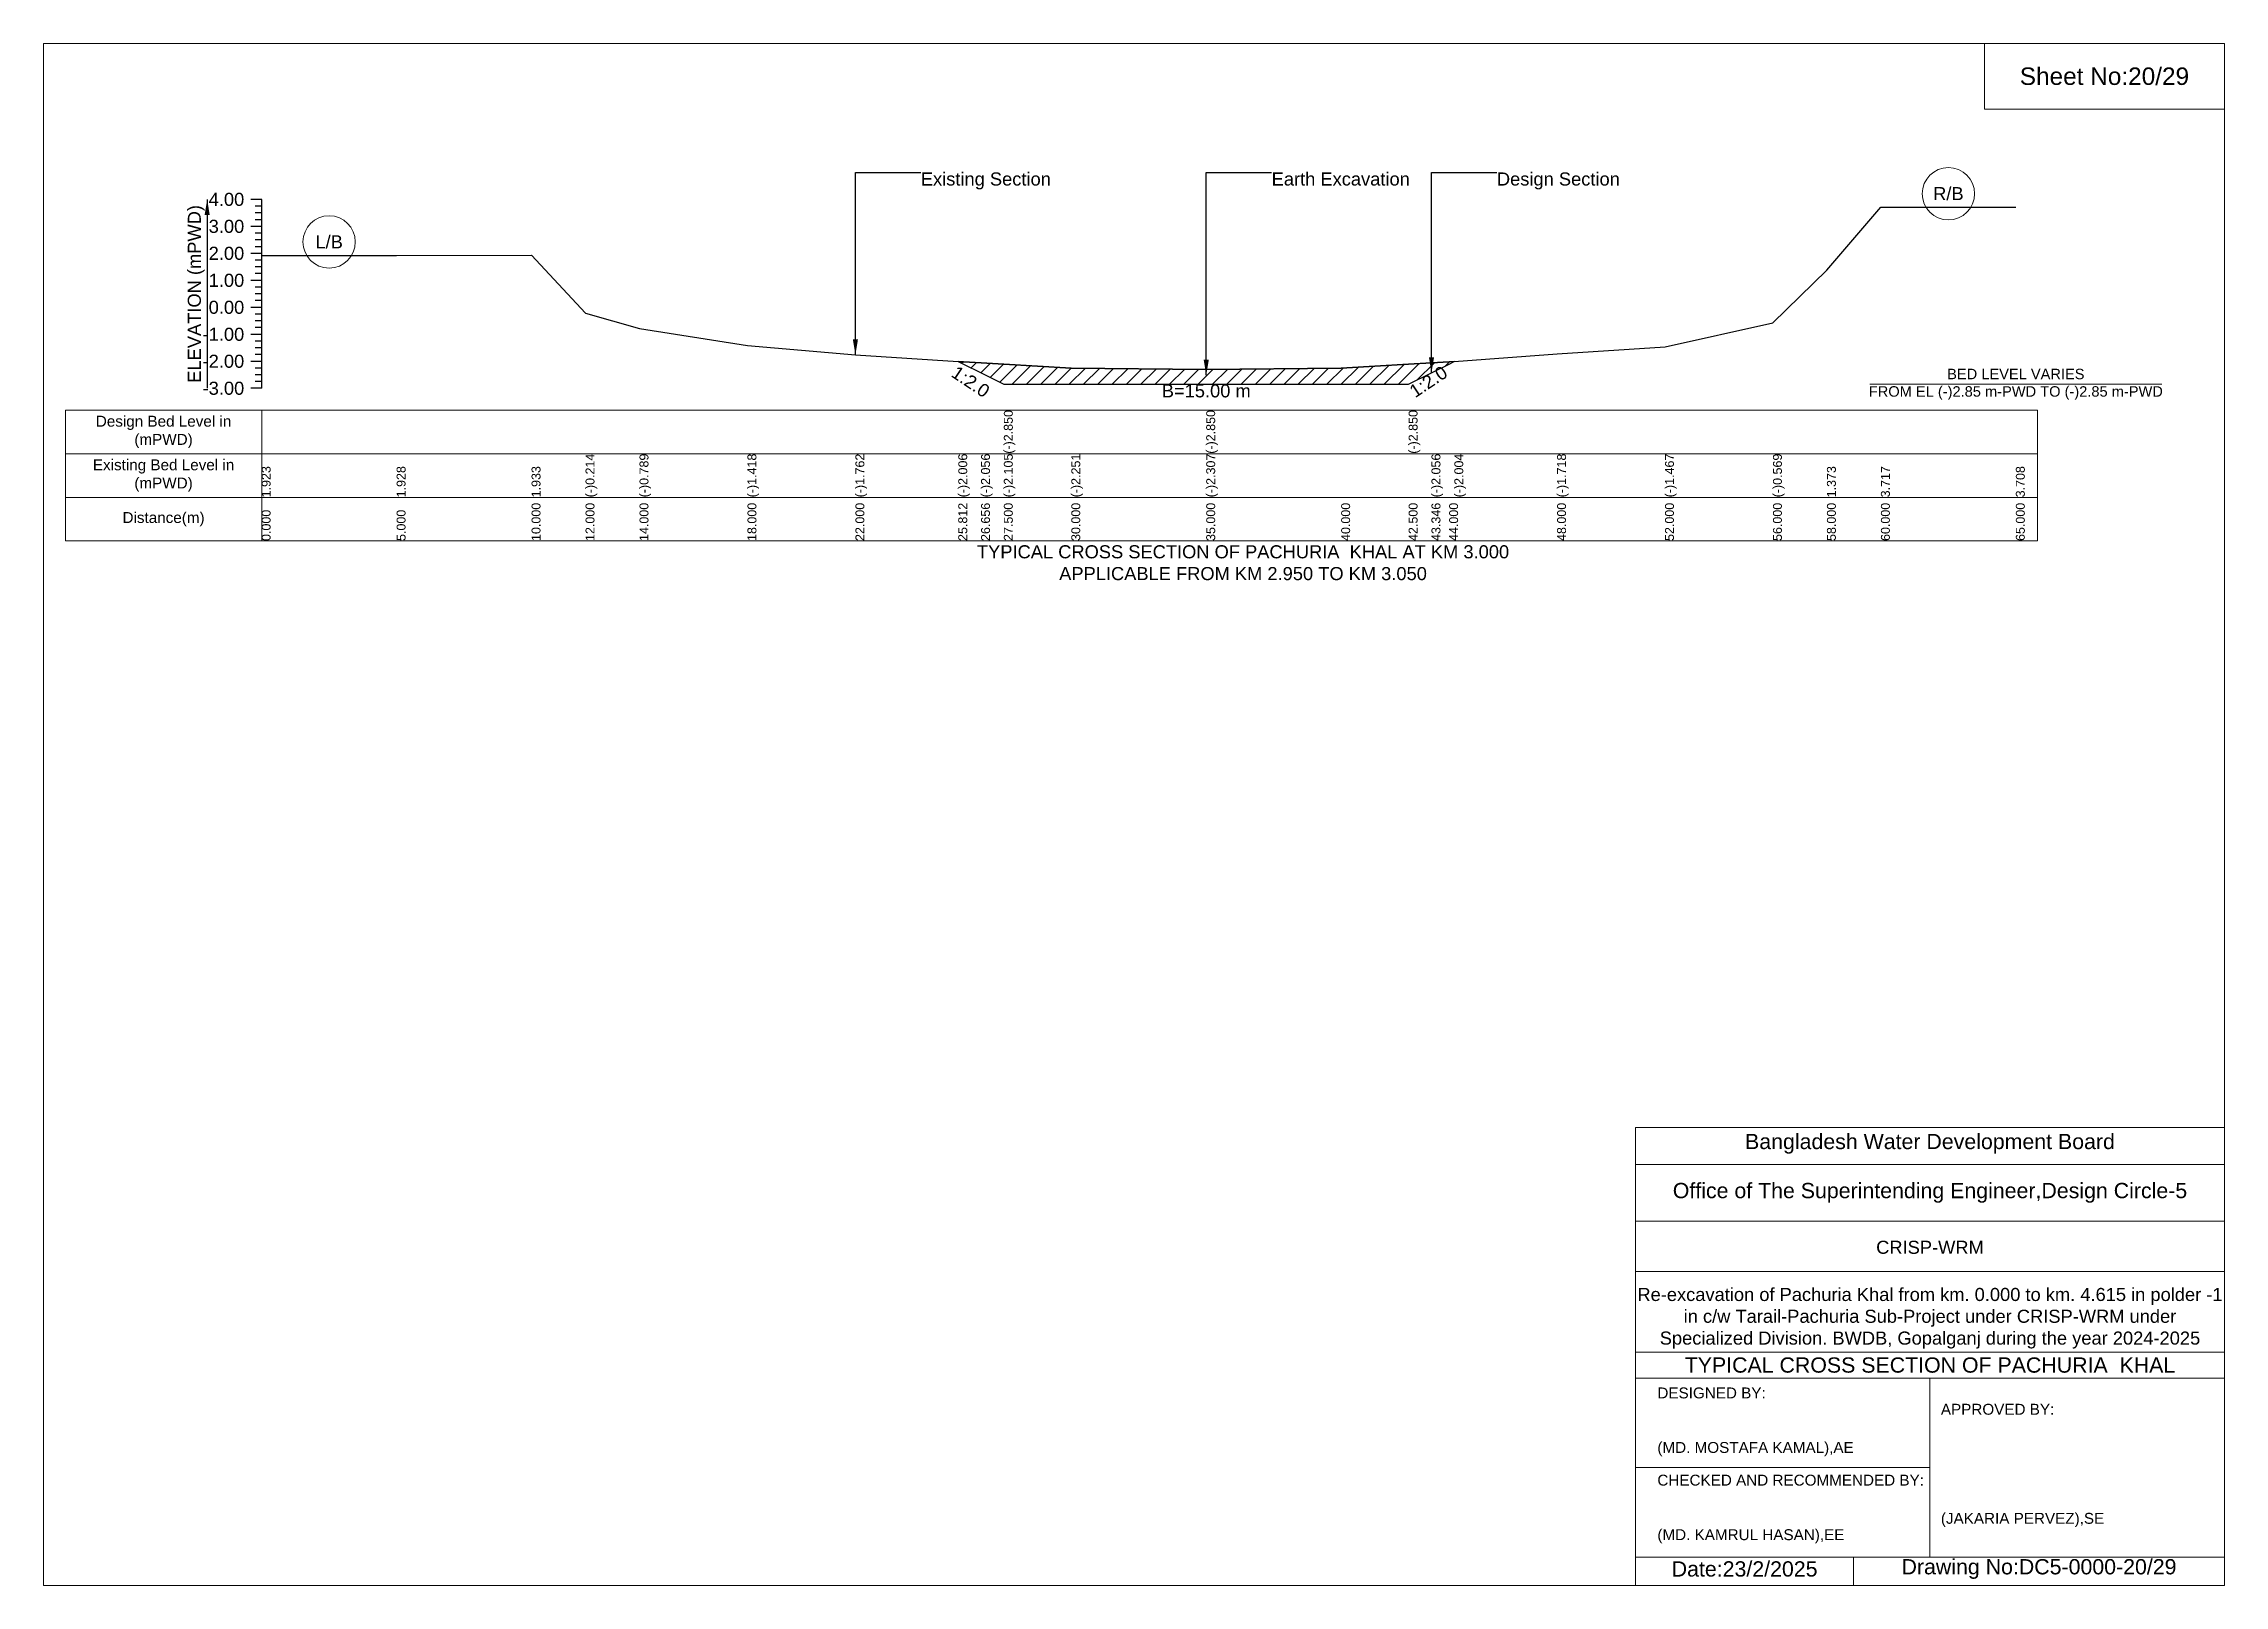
# Model space of a CAD drawing. Header units: inches. Extents: x 91000 to 388000, y -11806 to 0.
# Drawn here: x 290000 to 298000, y -5656 to 0 of the extents above; entities that cross this region are included whole.
import ezdxf

# ---------------------------------------------------------------- set-up
doc = ezdxf.new("R2010")
doc.units = ezdxf.units.IN
doc.header["$LTSCALE"] = 7
doc.header["$MEASUREMENT"] = 0
for name, color, linetype, lineweight in [('Cross section Data Border', 7, 'Continuous', 9), ('Cross Section Labels', 7, 'Continuous', 9), ('Existing_Bed_Level for Xsection', 7, 'Continuous', 25), ('Long Section Labels', 7, 'Continuous', 9)]:
    doc.layers.add(name, color=color, linetype=linetype, lineweight=lineweight)
doc.styles.get("Standard").update_dxf_attribs({"font": 'arial.ttf'})
doc.dimstyles.get("Standard").update_dxf_attribs({"dimtxt": 0.18, "dimasz": 0.18, "dimexe": 0.18, "dimexo": 0.0625, "dimgap": 0.09, "dimtad": 0, "dimtih": 1, "dimtoh": 1, "dimdec": 4, "dimzin": 0, "dimdsep": 46, "dimtxsty": 'Standard', "dimcen": 0.09, "dimadec": 0, "dimazin": 0, "dimtfac": 1, "dimtdec": 4, "dimtofl": 0, "dimtmove": 0, "dimatfit": 3, "dimfxl": 1, "dimtolj": 1, "dimtzin": 0, "dimarcsym": 0})

msp = doc.modelspace()

# ---------------------------------------------------------------- texts
at = {"layer": 'Cross section Data Border', "char_height": 40, "width": 640, "attachment_point": 5}
for s, insert in [('Design Bed Level in (mPWD)', (290440, -1424.6)), ('Existing Bed Level in (mPWD)', (290440, -1584.6)), ('Distance(m)', (290440, -1744.6))]:
    msp.add_mtext(s, dxfattribs=dict(at, insert=insert))
at = {"layer": 'Cross Section Labels'}
for s, insert, char_height, attachment_point in [('Existing Section', (293218, -472.6), 48, 1), ('Earth Excavation', (294505, -472.6), 48, 1), ('Design Section', (295331.3, -472.6), 48, 1), ('R/B', (296987.5, -550.6), 48, 5), ('L/B', (291047.5, -727.5), 48, 5), ('BED LEVEL VARIES ^JFROM EL (-)2.85 m-PWD TO (-)2.85 m-PWD', (297235, -1249.8), 38.4, 5), ('B=15.00 m', (294265, -1249.8), 48, 2), ('TYPICAL CROSS SECTION OF PACHURIA  KHAL AT KM 3.000^JAPPLICABLE FROM KM 2.950 TO KM 3.050', (294400, -1904.6), 48, 5)]:
    msp.add_mtext(s, dxfattribs=dict(at, insert=insert, char_height=char_height, attachment_point=attachment_point))
at = {"layer": 'Cross Section Labels', "char_height": 48, "attachment_point": 2}
for insert, rotation in [((293414.2, -1220.4), 326.30993), ((295066.6, -1220.2), 33.69007)]:
    msp.add_mtext('1:2.0', dxfattribs=dict(at, insert=insert, rotation=rotation))
at = {"layer": 'Existing_Bed_Level for Xsection', "char_height": 48, "attachment_point": 6}
for s, insert in [('4.00', (290736, -571.6)), ('3.00', (290736, -670.6)), ('2.00', (290736, -769.6)), ('1.00', (290736, -868.6)), ('0.00', (290736, -967.6)), ('-1.00', (290736, -1066.6)), ('-2.00', (290736, -1165.6)), ('-3.00', (290736, -1264.6))]:
    msp.add_mtext(s, dxfattribs=dict(at, insert=insert))
at = {"layer": 'Existing_Bed_Level for Xsection', "rotation": 90}
for s, insert, char_height, attachment_point in [('ELEVATION (mPWD)', (290560, -918.1), 48, 5), ('(-)2.850', (293522.5, -1504.6), 32.8, 1), ('(-)2.850', (294265, -1504.6), 32.8, 1), ('(-)2.850', (295007.5, -1504.6), 32.8, 1), ('(-)0.214', (291988, -1664.6), 32.8, 1), ('(-)0.789', (292186, -1664.6), 32.8, 1), ('(-)1.418', (292582, -1664.6), 32.8, 1), ('(-)1.762', (292978, -1664.6), 32.8, 1), ('(-)2.006', (293355.4, -1664.6), 32.8, 1), ('(-)2.056', (293438.9, -1664.6), 32.8, 1), ('(-)2.105', (293522.5, -1664.6), 32.8, 1), ('(-)2.251', (293770, -1664.6), 32.8, 1), ('(-)2.307', (294265, -1664.6), 32.8, 1), ('(-)2.056', (295091.3, -1664.6), 32.8, 1), ('(-)2.004', (295175.1, -1664.6), 32.8, 1), ('(-)1.718', (295552, -1664.6), 32.8, 1), ('(-)1.467', (295948, -1664.6), 32.8, 1), ('(-)0.569', (296344, -1664.6), 32.8, 1), ('1.923', (290800, -1664.6), 32.8, 1), ('1.928', (291295, -1664.6), 32.8, 1), ('1.933', (291790, -1664.6), 32.8, 1), ('1.373', (296542, -1664.6), 32.8, 1), ('3.717', (296740, -1664.6), 32.8, 1), ('3.708', (297235, -1664.6), 32.8, 1), ('0.000', (290800, -1824.6), 32.8, 1), ('5.000', (291295, -1824.6), 32.8, 1), ('10.000', (291790, -1824.6), 32.8, 1), ('12.000', (291988, -1824.6), 32.8, 1), ('14.000', (292186, -1824.6), 32.8, 1), ('18.000', (292582, -1824.6), 32.8, 1), ('22.000', (292978, -1824.6), 32.8, 1), ('25.812', (293355.4, -1824.6), 32.8, 1), ('26.656', (293438.9, -1824.6), 32.8, 1), ('27.500', (293522.5, -1824.6), 32.8, 1), ('30.000', (293770, -1824.6), 32.8, 1), ('35.000', (294265, -1824.6), 32.8, 1), ('40.000', (294760, -1824.6), 32.8, 1), ('42.500', (295007.5, -1824.6), 32.8, 1), ('43.346', (295091.3, -1824.6), 32.8, 1), ('44.000', (295156, -1824.6), 32.8, 1), ('48.000', (295552, -1824.6), 32.8, 1), ('52.000', (295948, -1824.6), 32.8, 1), ('56.000', (296344, -1824.6), 32.8, 1), ('58.000', (296542, -1824.6), 32.8, 1), ('60.000', (296740, -1824.6), 32.8, 1), ('65.000', (297235, -1824.6), 32.8, 1)]:
    msp.add_mtext(s, dxfattribs=dict(at, insert=insert, char_height=char_height, attachment_point=attachment_point))
at = {"layer": 'Long Section Labels', "attachment_point": 5}
for s, insert, char_height in [('Sheet No:20/29', (297560, -120), 64), ('Bangladesh Water Development Board', (296920, -4036), 56), ('Office of The Superintending Engineer,Design Circle-5', (296920, -4216), 56)]:
    msp.add_mtext(s, dxfattribs=dict(at, insert=insert, char_height=char_height))
at = {"layer": 'Long Section Labels'}
for s, insert, char_height, width, attachment_point in [('CRISP-WRM', (296920, -4416), 48, 2240, 5), ('Re-excavation of Pachuria Khal from km. 0.000 to km. 4.615 in polder -1  in c/w Tarail-Pachuria Sub-Project under CRISP-WRM under Specialized Division. BWDB, Gopalganj during the year 2024-2025', (296920, -4676), 48, 2160, 5), ('TYPICAL CROSS SECTION OF PACHURIA  KHAL', (296920, -4848), 56, 2240, 5), ('DESIGNED BY:^J^J^J(MD. MOSTAFA KAMAL),AE', (295920, -5056), 40, 1120, 4), ('APPROVED BY:^J^J^J^J^J^J(JAKARIA PERVEZ),SE', (296960, -5216), 40, 1120, 4), ('CHECKED AND RECOMMENDED BY:^J^J^J(MD. KAMRUL HASAN),EE', (295920, -5376), 40, 1120, 4), ('Date:23/2/2025 ', (296240, -5596), 56, 1120, 5), ('Drawing No:DC5-0000-20/29', (297320, -5596), 56, 1760, 5)]:
    msp.add_mtext(s, dxfattribs=dict(at, insert=insert, char_height=char_height, width=width, attachment_point=attachment_point))

# ---------------------------------------------------------------- hatches: boundary and pattern name
at = {"layer": 'Existing_Bed_Level for Xsection'}
h = msp.add_hatch(dxfattribs=at)
h.set_pattern_fill('ANSI31', color=256, scale=297, style=0)
h.paths.add_polyline_path([(293355.4, -1166.2), (293374, -1175.5), (293438.9, -1208), (293522.5, -1249.8), (293770, -1249.8), (294265, -1249.8), (294760, -1249.8), (295007.5, -1249.8), (295091.3, -1207.9), (295156, -1175.5), (295175.1, -1166), (295156, -1167.4), (295091.3, -1171.2), (295007.5, -1176), (294760, -1190.5), (294265, -1196), (293770, -1190.5), (293522.5, -1176), (293438.9, -1171.2), (293374, -1167.4)])

# ---------------------------------------------------------------- linework, layer by layer
at = {"layer": 'Cross section Data Border'}
msp.add_lwpolyline([(290080, -1344.6), (297315, -1344.6), (297315, -1824.6), (290080, -1824.6)], close=True, dxfattribs=at)
for points in [[(290800, -1344.6), (290800, -1824.6)], [(290080, -1504.6), (297315, -1504.6)], [(290080, -1664.6), (297315, -1664.6)]]:
    msp.add_lwpolyline(points, dxfattribs=at)
at = {"layer": 'Cross Section Labels'}
msp.add_lwpolyline([(296699.2, -1249.8), (297770.8, -1249.8)], dxfattribs=at)
for centre in [(296987.5, -550.6), (291047.5, -727.5)]:
    msp.add_circle(centre, 96, dxfattribs=at)
at = {"layer": 'Existing_Bed_Level for Xsection'}
for points in [[(290800, -571.6), (290760, -571.6)], [(290800, -596.4), (290776, -596.4)], [(290800, -621.1), (290776, -621.1)], [(290800, -1264.6), (290800, -1165.6), (290800, -1066.6), (290800, -967.6), (290800, -868.6), (290800, -769.6), (290800, -670.6), (290800, -571.6)], [(290800, -777.2), (291295, -776.7), (291790, -776.2), (291988, -988.8), (292186, -1045.7), (292582, -1108), (292978, -1142), (293355.4, -1166.2), (293374, -1167.4), (293438.9, -1171.2), (293522.5, -1176), (293522.5, -1176), (293770, -1190.5), (294265, -1196), (294265, -1196), (294760, -1190.5), (295007.5, -1176), (295007.5, -1176), (295091.3, -1171.2), (295156, -1167.4), (295175.1, -1166), (295552, -1137.7), (295948, -1112.8), (296344, -1023.9), (296542, -831.7), (296740, -599.6), (297235, -600.5)], [(290800, -670.6), (290760, -670.6)], [(290800, -645.9), (290776, -645.9)], [(290800, -695.4), (290776, -695.4)], [(290800, -769.6), (290760, -769.6)], [(290800, -720.1), (290776, -720.1)], [(290800, -744.9), (290776, -744.9)], [(290800, -794.4), (290776, -794.4)], [(290800, -868.6), (290760, -868.6)], [(290800, -819.1), (290776, -819.1)], [(290800, -843.9), (290776, -843.9)], [(290800, -893.4), (290776, -893.4)], [(290800, -918.1), (290776, -918.1)], [(290800, -942.9), (290776, -942.9)], [(290800, -967.6), (290760, -967.6)], [(290800, -992.4), (290776, -992.4)], [(290800, -1017.1), (290776, -1017.1)], [(290800, -1066.6), (290760, -1066.6)], [(290800, -1041.9), (290776, -1041.9)], [(290800, -1091.4), (290776, -1091.4)], [(290800, -1116.1), (290776, -1116.1)], [(290800, -1165.6), (290760, -1165.6)], [(290800, -1140.9), (290776, -1140.9)], [(290800, -1190.4), (290776, -1190.4)], [(290800, -1264.6), (290760, -1264.6)], [(290800, -1215.1), (290776, -1215.1)], [(290800, -1239.9), (290776, -1239.9)]]:
    msp.add_lwpolyline(points, dxfattribs=at)
msp.add_lwpolyline([(293355.4, -1166.2), (293374, -1175.5), (293438.9, -1208), (293522.5, -1249.8), (293522.5, -1249.8), (293770, -1249.8), (294265, -1249.8), (294265, -1249.8), (294760, -1249.8), (295007.5, -1249.8), (295007.5, -1249.8), (295091.3, -1207.9), (295156, -1175.5), (295175.1, -1166), (295156, -1167.4), (295091.3, -1171.2), (295007.5, -1176), (295007.5, -1176), (294760, -1190.5), (294265, -1196), (294265, -1196), (293770, -1190.5), (293522.5, -1176), (293522.5, -1176), (293438.9, -1171.2), (293374, -1167.4)], close=True, dxfattribs=at)
at = {"layer": 'Long Section Labels'}
for points in [[(290000, 0), (298000, 0), (298000, -5656), (290000, -5656)], [(297120, 0), (298000, 0), (298000, -240), (297120, -240)]]:
    msp.add_lwpolyline(points, close=True, dxfattribs=at)
for points in [[(295840, -5656), (295840, -3976), (298000, -3976)], [(295840, -4112), (298000, -4112)], [(295840, -4320), (298000, -4320)], [(295840, -4504), (298000, -4504)], [(295840, -4800), (298000, -4800)], [(295840, -4896), (298000, -4896)], [(296920, -4896), (296920, -5552)], [(295840, -5224), (296920, -5224)], [(295840, -5552), (298000, -5552)], [(296640, -5552), (296640, -5656)]]:
    msp.add_lwpolyline(points, dxfattribs=at)

msp.set_redraw_order([(e.dxf.handle, doc.entitydb.next_handle()) for e in msp.query("TEXT MTEXT ATTDEF DIMENSION ARC_DIMENSION")])  # texts and dimensions are drawn at this point

# ---------------------------------------------------------------- leaders
at = {"layer": 'Cross Section Labels', "annotation_type": 0, "has_hookline": 1, "hookline_direction": 0}
for points, text_width in [([(292978, -1142), (292978, -472.6), (293217.9, -472.6)], 467.2), ([(294265, -1216.9), (294265, -472.6), (294504.9, -472.6)], 497), ([(295091.3, -1207.9), (295091.3, -472.6), (295331.2, -472.6)], 441.2)]:
    msp.add_leader(points, dimstyle='Standard', override={"dimasz": 57.6}, dxfattribs=dict(at, text_width=text_width))
at = {"layer": 'Existing_Bed_Level for Xsection'}
msp.add_leader([(290600, -571.6), (290600, -1264.6)], dimstyle='Standard', override={"dimasz": 57.6}, dxfattribs=at)

doc.saveas('drawing.dxf')
